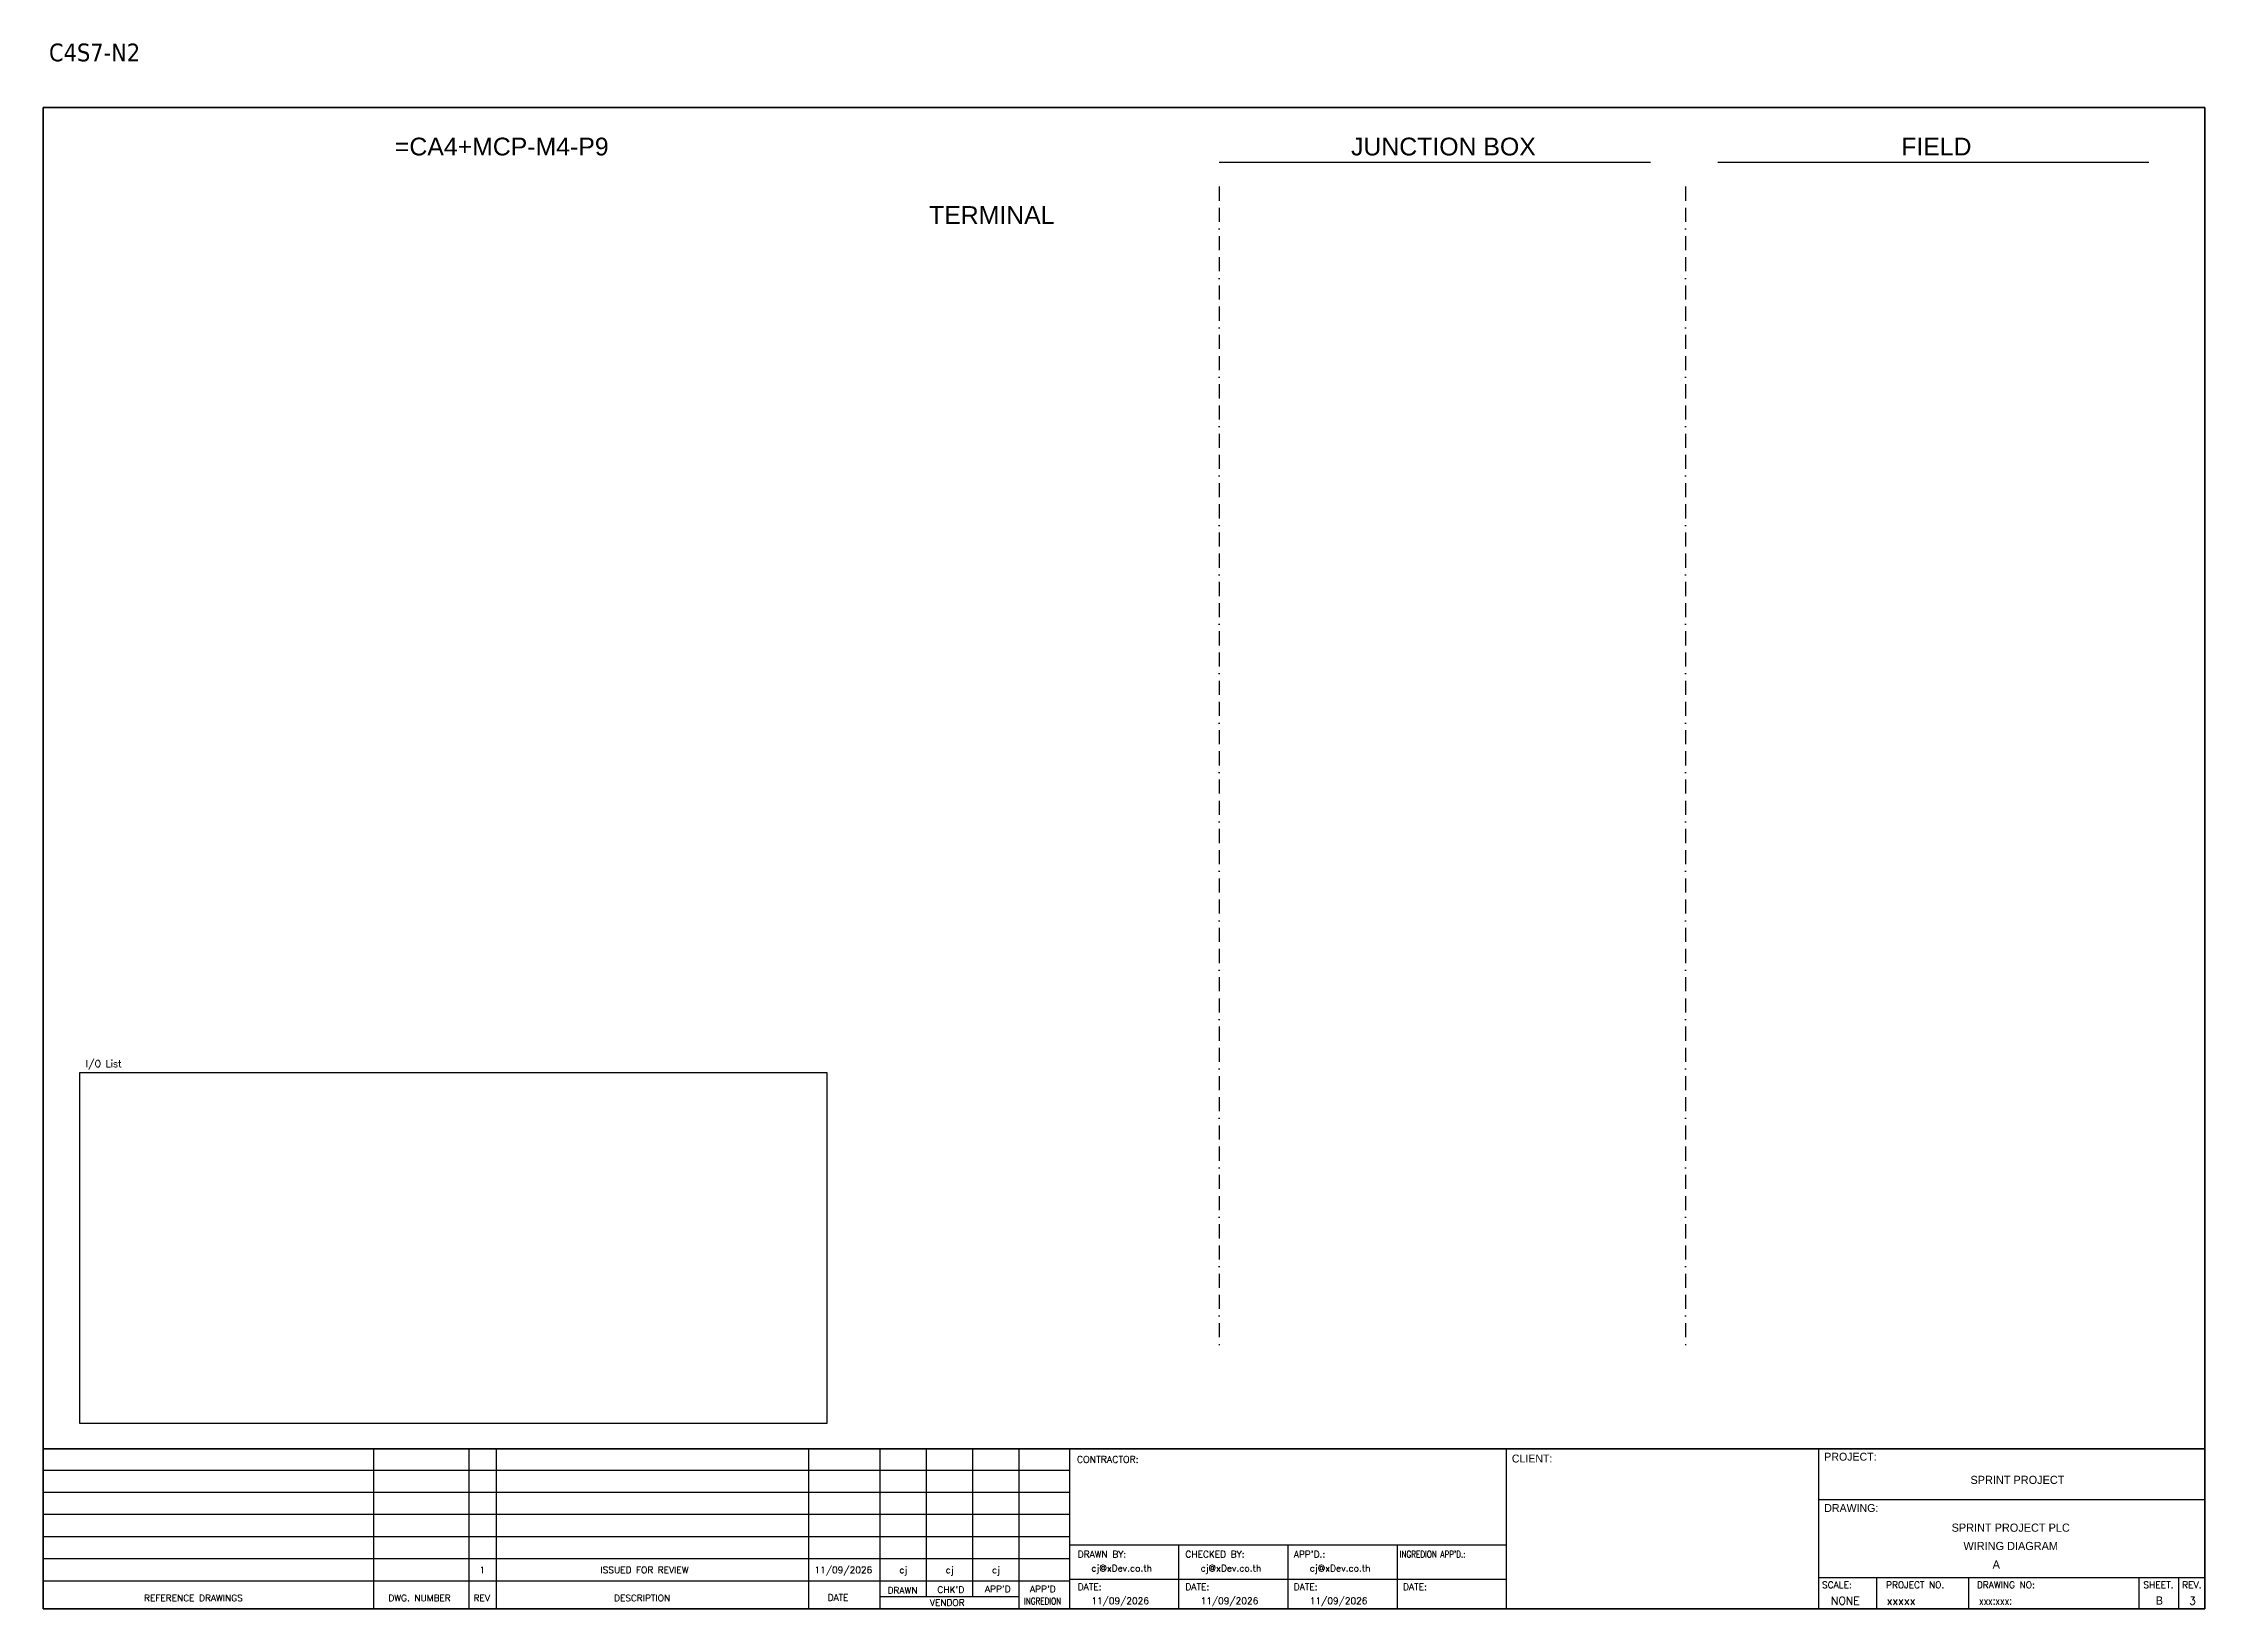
# Model space of a CAD drawing. Header units: millimetres. Extents: x 0 to 62600, y 0 to 14837.
# Drawn here: x 37740 to 41633, y 3004 to 5824 of the extents above; entities that cross this region are included whole.
import ezdxf
from ezdxf.enums import TextEntityAlignment as Align

# ---------------------------------------------------------------- set-up
doc = ezdxf.new("R2010")
doc.units = ezdxf.units.MM
doc.linetypes.add('BORDERX2', pattern=[88.9, 25.4, -12.7, 25.4, -12.7, 0, -12.7])
for name, color, linetype in [('GT_1', 9, 'Continuous'), ('HELPPOINT', 7, 'Continuous'), ('MEMBER', 7, 'Continuous'), ('x01001-FrameArea', 2, 'BORDERX2')]:
    doc.layers.add(name, color=color, linetype=linetype)
doc.styles.add('HTX11', font='O8111901')
doc.styles.add('ROMANS', font='romans.shx', dxfattribs={"width": 0.85, "height": 25})
doc.styles.get("Standard").update_dxf_attribs({"font": 'arial.ttf'})
doc.styles.add('Tahoma', font='')
doc.styles.get('Tahoma').set_extended_font_data('Tahoma')

msp = doc.modelspace()

# ---------------------------------------------------------------- texts
at = {"color": 2, "style": 'Tahoma'}
msp.add_text('C4S7-N2', height=32, dxfattribs=at).set_placement((37750.1, 5791.5))
at = {"color": 2}
for s, p in [('=CA4+MCP-M4-P9', (38373.1, 5622)), ('JUNCTION BOX', (40095.3, 5622)), ('FIELD', (41086.2, 5622)), ('TERMINAL', (39335.2, 5498.6))]:
    msp.add_text(s, height=32, dxfattribs=at).set_placement(p)
at = {"color": 4, "ltscale": 100, "style": 'HTX11'}
for s, p in [('SPRINT PROJECT', (41295.6, 3236.4)), ('SPRINT PROJECT PLC', (41283.5, 3150.3)), ('WIRING DIAGRAM', (41283.5, 3117.3))]:
    msp.add_text(s, height=14.693, dxfattribs=at).set_placement(p, align=Align.MIDDLE_CENTER)
at = {"style": 'HTX11'}
for tag, text, height, p in [('A', 'A', 14.8, (41257.5, 3084)), ('B', 'CHASSIS C4 SLOT 7', 14.821, (41551.3, 3019.1))]:
    msp.add_attdef(tag, text=text, height=height, dxfattribs=at).set_placement(p, align=Align.MIDDLE_CENTER)
at = {"layer": 'GT_1', "color": 4, "style": 'HTX11'}
for s, p in [('CLIENT:', (40385, 3267.7)), ('PROJECT:', (40947.7, 3271)), ('DRAWING:', (40947.7, 3178.6))]:
    msp.add_text(s, height=14.25, dxfattribs=at).set_placement(p)
at = {"layer": 'MEMBER', "color": 4, "ltscale": 0.8, "style": 'ROMANS'}
for s, height, p in [('I/O List', 12.35, (37816.3, 3979.8)), ('CONTRACTOR:', 12.35, (39601.6, 3267)), ('DRAWN BY:', 11.88, (39603.1, 3096.4)), ('cj@xDev.co.th', 11.875, (39627.5, 3071.4)), ('CHECKED BY:', 11.875, (39797, 3096.4)), ('cj@xDev.co.th', 11.875, (39824.3, 3071.4)), ("APP'D.:", 11.88, (39992.2, 3096.4)), ('cj@xDev.co.th', 11.875, (40021, 3071.4)), ('DRAWN', 11.88, (39260.5, 3031.5)), ("CHK'D", 11.88, (39350.3, 3032.7)), ("APP'D", 11.88, (39435.9, 3033.9)), ("APP'D", 11.88, (39517.1, 3033.9)), ('DATE:', 11.88, (39603.1, 3037.8)), ('DATE:', 11.88, (39797, 3037.8)), ('DATE:', 11.88, (39992.2, 3037.8)), ('DATE:', 11.88, (40189, 3037.8)), ('SCALE:', 11.88, (40943.7, 3041.3)), ('PROJECT NO.', 11.875, (41058.9, 3041.3)), ('DRAWING NO:', 11.875, (41222.6, 3041.3)), ('SHEET.', 12, (41522.4, 3041.3)), ('REV.', 12, (41592.3, 3041.3)), ('REFERENCE DRAWINGS', 11.875, (37921.1, 3017.7)), ('DWG. NUMBER', 11.875, (38361.3, 3017.7)), ('REV', 11.88, (38514.8, 3017.7)), ('DESCRIPTION', 11.875, (38767.7, 3017.7)), ('DATE', 11.88, (39152.5, 3018.4)), ('VENDOR', 11.88, (39336.6, 3009.3)), ('11/09/2026', 11.88, (39627.5, 3012.7)), ('11/09/2026', 11.88, (39824.3, 3012.7)), ('11/09/2026', 11.88, (40021, 3012.7)), ('NONE', 14.23, (40959.7, 3011.6)), ('xxxxx', 14.23, (41060.1, 3011.6))]:
    msp.add_text(s, height=height, dxfattribs=at).set_placement(p)
for s, height, p in [('1', 11.9, (38530.6, 3074.1)), ('ISSUED FOR REVIEW', 11.875, (38822.7, 3074.1)), ('11/09/2026', 11.88, (39180.9, 3074.1)), ('cj', 11.88, (39288.8, 3074.1)), ('cj', 11.88, (39372.4, 3074.1)), ('cj', 11.88, (39455.9, 3074.1))]:
    msp.add_text(s, height=height, dxfattribs=at).set_placement(p, align=Align.MIDDLE_CENTER)
at = {"layer": 'MEMBER', "color": 4, "ltscale": 0.8, "style": 'ROMANS', "width": 0.8}
for s, height, p in [("INGREDION APP'D.:", 11.875, (40183, 3096.4)), ('INGREDION', 11.88, (39506.3, 3012.2)), ('xxx:xxx:', 14.23, (41226.3, 3011.6))]:
    msp.add_text(s, height=height, dxfattribs=at).set_placement(p)
at = {"layer": 'MEMBER', "color": 4, "ltscale": 0.8, "style": 'ROMANS'}
msp.add_text('3', height=14.2, dxfattribs=at).set_placement((41610.9, 3011.6), align=Align.CENTER)

# ---------------------------------------------------------------- linework, layer by layer
for p, q in [((39858, 5609.9), (40634.7, 5609.9)), ((40755.7, 5609.9), (41532.5, 5609.9))]:
    msp.add_line(p, q)
at = {"color": 4}
for p, q in [((41042, 3060.3), (41042, 3004.2)), ((41207.3, 3060.3), (41207.3, 3004.2))]:
    msp.add_line(p, q, dxfattribs=at)
at = {"color": 4, "ltscale": 0.5}
for p, q in [((41514.4, 3060.3), (41514.4, 3004.2)), ((41514.4, 3060.3), (41514.4, 3004.2)), ((41585.6, 3060.3), (41585.6, 3004.2)), ((41585.6, 3060.3), (41585.6, 3004.2))]:
    msp.add_line(p, q, dxfattribs=at)
msp.add_lwpolyline([(37805.4, 3970.1), (39151.2, 3970.1), (39151.2, 3338), (37805.4, 3338)], close=True)
at = {"layer": 'GT_1', "color": 4}
for p, q in [((38335.1, 3004.2), (38335.1, 3292.4)), ((38507, 3004.2), (38507, 3292.4)), ((38556.2, 3004.2), (38556.2, 3292.4)), ((39118.8, 3004.2), (39118.8, 3292.4)), ((39247.1, 3004.2), (39247.1, 3292.4)), ((39330.7, 3026), (39330.7, 3292.4)), ((39414.2, 3026), (39414.2, 3292.4)), ((39497.5, 3004.2), (39497.5, 3292.4)), ((39588.5, 3004.2), (39588.5, 3292.4)), ((40375.5, 3004.2), (40375.5, 3292.4)), ((40937.8, 3004.2), (40937.8, 3292.4)), ((40937.8, 3004.2), (40937.8, 3292.4)), ((40937.8, 3004.2), (40937.8, 3292.4)), ((39588.5, 3253.5), (37739.7, 3253.5)), ((39588.5, 3213.7), (37739.7, 3213.7)), ((39588.5, 3173.8), (37739.7, 3173.8)), ((39588.5, 3133.9), (37739.7, 3133.9)), ((40375.5, 3118.5), (39588.5, 3118.5)), ((39785.3, 3004.2), (39785.3, 3118.5)), ((39982, 3004.2), (39982, 3118.5)), ((40178.8, 3004.2), (40178.8, 3118.5)), ((39588.5, 3094), (37739.7, 3094)), ((39588.4, 3054), (37739.7, 3054)), ((40375.5, 3057.1), (39588.5, 3057.1)), ((40937.8, 3060.3), (41633, 3060.3)), ((39497.5, 3026), (39247.1, 3026))]:
    msp.add_line(p, q, dxfattribs=at)
at = {"layer": 'HELPPOINT', "color": 4, "lineweight": 35}
for p, q in [((37739.7, 3004.2), (37739.7, 5708.4)), ((37739.7, 5708.4), (41633, 5708.4)), ((37739.7, 3004.2), (37739.7, 5708.4)), ((37739.7, 5708.4), (41633, 5708.4)), ((41633, 5708.4), (41633, 3004.2)), ((41633, 5708.4), (41633, 3004.2)), ((41633, 3004.2), (37739.7, 3004.2)), ((41633, 3004.2), (37739.7, 3004.2))]:
    msp.add_line(p, q, dxfattribs=at)
at = {"layer": 'HELPPOINT', "color": 4}
for p, q in [((40937.8, 3200.8), (41633, 3200.8)), ((40937.8, 3200.8), (41633, 3200.8)), ((40937.8, 3060.3), (41633, 3060.3))]:
    msp.add_line(p, q, dxfattribs=at)
at = {"layer": 'MEMBER', "color": 4, "lineweight": 35}
msp.add_line((37739.7, 3292.4), (41633, 3292.4), dxfattribs=at)
msp.add_line((37739.7, 3292.4), (41633, 3292.4), dxfattribs=at)
at = {"layer": 'MEMBER', "color": 4}
for p, q in [((40937.8, 3200.8), (41633, 3200.8)), ((40937.8, 3200.8), (41633, 3200.8)), ((40937.8, 3060.3), (41633, 3060.3)), ((40937.8, 3060.3), (41633, 3060.3))]:
    msp.add_line(p, q, dxfattribs=at)
at = {"layer": 'x01001-FrameArea'}
for p, q in [((39858, 5565.8), (39858, 3479.3)), ((40697.8, 5565.8), (40697.8, 3479.3))]:
    msp.add_line(p, q, dxfattribs=at)

msp.set_redraw_order([(e.dxf.handle, doc.entitydb.next_handle()) for e in msp.query("TEXT MTEXT ATTDEF DIMENSION ARC_DIMENSION")])  # texts and dimensions are drawn at this point

doc.saveas('drawing.dxf')
